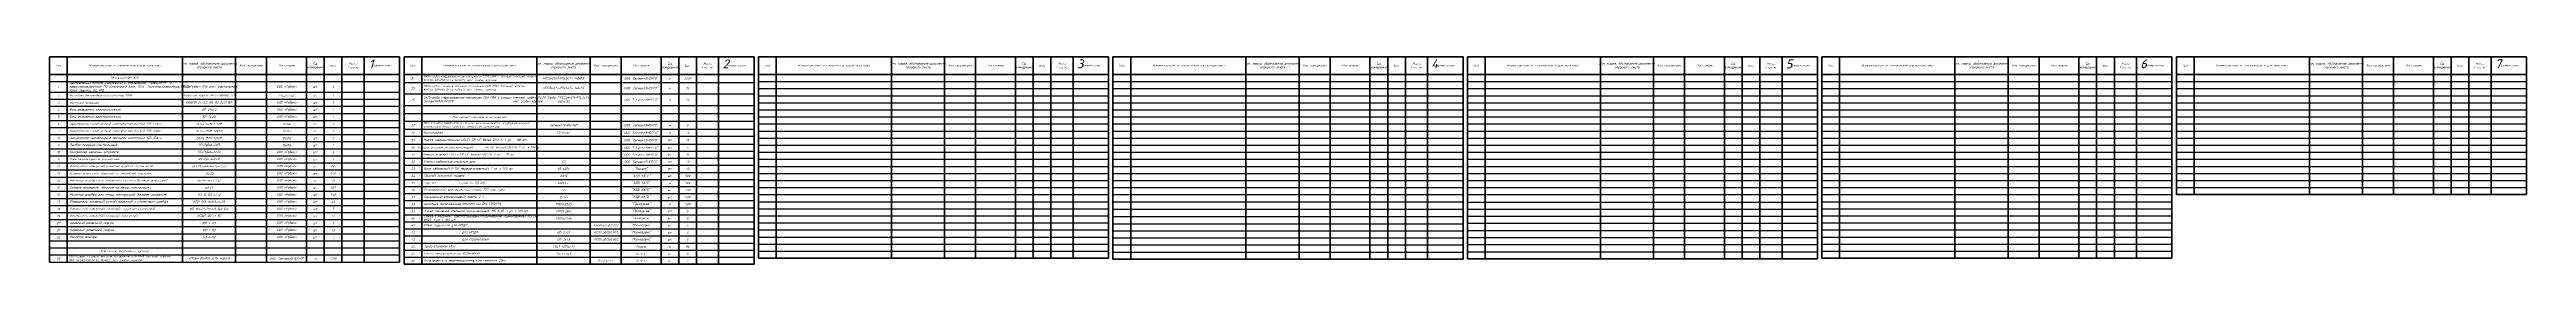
# Model space of a CAD drawing. Header units: millimetres. Extents: x 0 to 2795, y -3 to 232.
import ezdxf

# ---------------------------------------------------------------- set-up
doc = ezdxf.new("R2010")
doc.units = ezdxf.units.MM
doc.layers.get('Defpoints').update_dxf_attribs({"color": 42})
doc.styles.add('ISOCPEUR', font='isocpeui.ttf', dxfattribs={"height": 250})

# ---------------------------------------------------------------- blocks, each defined once
blk = doc.blocks.new('*T1')
at = {"color": 0, "linetype": 'ByBlock', "lineweight": 70, "transparency": 16777216}
for p, q in [((0, 0), (395, 0)), ((0, 0), (0, -232.4)), ((20, 0), (20, -232.4)), ((150, 0), (150, -232.4)), ((210, 0), (210, -232.4)), ((245, 0), (245, -232.4)), ((290, 0), (290, -232.4)), ((310, 0), (310, -232.4)), ((330, 0), (330, -232.4)), ((355, 0), (355, -232.4)), ((395, 0), (395, -232.4)), ((400, 0), (795, 0)), ((400, 0), (400, -234.8)), ((420, 0), (420, -234.8)), ((550, 0), (550, -234.8)), ((610, 0), (610, -234.8)), ((645, 0), (645, -234.8)), ((690, 0), (690, -234.8)), ((710, 0), (710, -234.8)), ((730, 0), (730, -234.8)), ((755, 0), (755, -234.8)), ((795, 0), (795, -234.8)), ((800, 0), (1195, 0)), ((800, 0), (800, -228)), ((820, 0), (820, -228)), ((950, 0), (950, -228)), ((1010, 0), (1010, -228)), ((1045, 0), (1045, -228)), ((1090, 0), (1090, -228)), ((1110, 0), (1110, -228)), ((1130, 0), (1130, -228)), ((1155, 0), (1155, -228)), ((1195, 0), (1195, -228)), ((1200, 0), (1595, 0)), ((1200, 0), (1200, -229)), ((1220, 0), (1220, -229)), ((1350, 0), (1350, -229)), ((1410, 0), (1410, -229)), ((1445, 0), (1445, -229)), ((1490, 0), (1490, -229)), ((1510, 0), (1510, -229)), ((1530, 0), (1530, -229)), ((1555, 0), (1555, -229)), ((1595, 0), (1595, -229)), ((1600, 0), (1995, 0)), ((1600, 0), (1600, -228.6)), ((1620, 0), (1620, -228.6)), ((1750, 0), (1750, -228.6)), ((1810, 0), (1810, -228.6)), ((1845, 0), (1845, -228.6)), ((1890, 0), (1890, -228.6)), ((1910, 0), (1910, -228.6)), ((1930, 0), (1930, -228.6)), ((1955, 0), (1955, -228.6)), ((1995, 0), (1995, -228.6)), ((2000, 0), (2395, 0)), ((2000, 0), (2000, -228)), ((2020, 0), (2020, -228)), ((2150, 0), (2150, -228)), ((2210, 0), (2210, -228)), ((2245, 0), (2245, -228)), ((2290, 0), (2290, -228)), ((2310, 0), (2310, -228)), ((2330, 0), (2330, -228)), ((2355, 0), (2355, -228)), ((2395, 0), (2395, -228)), ((2400, 0), (2795, 0)), ((2400, 0), (2400, -156)), ((2420, 0), (2420, -156)), ((2550, 0), (2550, -156)), ((2610, 0), (2610, -156)), ((2645, 0), (2645, -156)), ((2690, 0), (2690, -156)), ((2710, 0), (2710, -156)), ((2730, 0), (2730, -156)), ((2755, 0), (2755, -156)), ((2795, 0), (2795, -156)), ((0, -20), (395, -20)), ((2400, -156), (2795, -156))]:
    blk.add_line(p, q, dxfattribs=at)
at = {"color": 0, "linetype": 'ByBlock', "lineweight": 25, "transparency": 16777216}
for p, q in [((400, -20), (795, -20)), ((800, -20), (1195, -20)), ((1200, -20), (1595, -20)), ((1600, -20), (1995, -20)), ((2000, -20), (2395, -20)), ((2400, -20), (2795, -20)), ((0, -28), (395, -28)), ((0, -40), (395, -40)), ((0, -48), (395, -48)), ((400, -28.9), (795, -28.9)), ((400, -42), (795, -42)), ((400, -55.1), (795, -55.1)), ((800, -28), (1195, -28)), ((800, -36), (1195, -36)), ((800, -44), (1195, -44)), ((800, -52), (1195, -52)), ((1200, -28), (1595, -28)), ((1200, -36), (1595, -36)), ((1200, -44), (1595, -44)), ((1200, -52), (1595, -52)), ((1600, -28), (1995, -28)), ((1600, -36), (1995, -36)), ((1600, -44), (1995, -44)), ((1600, -52), (1995, -52)), ((2000, -28), (2395, -28)), ((2000, -36), (2395, -36)), ((2000, -44), (2395, -44)), ((2000, -52), (2395, -52)), ((2400, -28), (2795, -28)), ((2400, -36), (2795, -36)), ((2400, -44), (2795, -44)), ((2400, -52), (2795, -52)), ((0, -56), (395, -56)), ((0, -64), (395, -64)), ((0, -72), (395, -72)), ((0, -80), (395, -80)), ((400, -64), (795, -64)), ((400, -72.9), (795, -72.9)), ((400, -81.8), (795, -81.8)), ((800, -60), (1195, -60)), ((800, -68), (1195, -68)), ((800, -76), (1195, -76)), ((1200, -60), (1595, -60)), ((1200, -68), (1595, -68)), ((1200, -76), (1595, -76)), ((1600, -60), (1995, -60)), ((1600, -68), (1995, -68)), ((1600, -76), (1995, -76)), ((2000, -60), (2395, -60)), ((2000, -68), (2395, -68)), ((2000, -76), (2395, -76)), ((2400, -60), (2795, -60)), ((2400, -68), (2795, -68)), ((2400, -76), (2795, -76)), ((0, -88), (395, -88)), ((0, -96), (395, -96)), ((0, -104), (395, -104)), ((400, -89.8), (795, -89.8)), ((400, -98.7), (795, -98.7)), ((400, -106.8), (795, -106.8)), ((800, -84), (1195, -84)), ((800, -92), (1195, -92)), ((800, -100), (1195, -100)), ((800, -108), (1195, -108)), ((1200, -84), (1595, -84)), ((1200, -92), (1595, -92)), ((1200, -100), (1595, -100)), ((1200, -108), (1595, -108)), ((1600, -84), (1995, -84)), ((1600, -92), (1995, -92)), ((1600, -100), (1995, -100)), ((1600, -108), (1995, -108)), ((2000, -84), (2395, -84)), ((2000, -92), (2395, -92)), ((2000, -100), (2395, -100)), ((2000, -108), (2395, -108)), ((2400, -84), (2795, -84)), ((2400, -92), (2795, -92)), ((2400, -100), (2795, -100)), ((2400, -108), (2795, -108)), ((0, -112), (395, -112)), ((0, -120), (395, -120)), ((0, -128), (395, -128)), ((0, -136.2), (395, -136.2)), ((400, -114.8), (795, -114.8)), ((400, -122.8), (795, -122.8)), ((400, -130.8), (795, -130.8)), ((400, -138.8), (795, -138.8)), ((800, -116), (1195, -116)), ((800, -124), (1195, -124)), ((800, -132), (1195, -132)), ((1200, -116), (1595, -116)), ((1200, -124), (1595, -124)), ((1200, -132), (1595, -132)), ((1600, -116), (1995, -116)), ((1600, -124), (1995, -124)), ((1600, -132), (1995, -132)), ((2000, -116), (2395, -116)), ((2000, -124), (2395, -124)), ((2000, -132), (2395, -132)), ((2400, -116), (2795, -116)), ((2400, -124), (2795, -124)), ((2400, -132), (2795, -132)), ((0, -144.2), (395, -144.2)), ((0, -152.2), (395, -152.2)), ((0, -160.2), (395, -160.2)), ((400, -146.8), (795, -146.8)), ((400, -154.8), (795, -154.8)), ((400, -162.8), (795, -162.8)), ((800, -140), (1195, -140)), ((800, -148), (1195, -148)), ((800, -156), (1195, -156)), ((800, -164), (1195, -164)), ((1200, -140), (1595, -140)), ((1200, -148), (1595, -148)), ((1200, -156), (1595, -156)), ((1200, -164), (1595, -164)), ((1600, -140), (1995, -140)), ((1600, -148), (1995, -148)), ((1600, -156), (1995, -156)), ((1600, -164.4), (1995, -164.4)), ((2000, -140), (2395, -140)), ((2000, -148), (2395, -148)), ((2000, -156), (2395, -156)), ((2000, -164), (2395, -164)), ((2400, -140), (2795, -140)), ((2400, -148), (2795, -148)), ((0, -168.2), (395, -168.2)), ((0, -176.2), (395, -176.2)), ((0, -184.2), (395, -184.2)), ((0, -192.2), (395, -192.2)), ((400, -170.8), (795, -170.8)), ((400, -178.8), (795, -178.8)), ((400, -186.8), (795, -186.8)), ((400, -194.8), (795, -194.8)), ((800, -172), (1195, -172)), ((800, -180), (1195, -180)), ((800, -188), (1195, -188)), ((1200, -172.4), (1595, -172.4)), ((1200, -180.8), (1595, -180.8)), ((1200, -189), (1595, -189)), ((1600, -172.4), (1995, -172.4)), ((1600, -180.4), (1995, -180.4)), ((1600, -188.4), (1995, -188.4)), ((2000, -172), (2395, -172)), ((2000, -180), (2395, -180)), ((2000, -188), (2395, -188)), ((0, -200.2), (395, -200.2)), ((0, -208.2), (395, -208.2)), ((0, -216.2), (395, -216.2)), ((400, -202.8), (795, -202.8)), ((400, -210.8), (795, -210.8)), ((400, -218.8), (795, -218.8)), ((800, -196), (1195, -196)), ((800, -204), (1195, -204)), ((800, -212), (1195, -212)), ((800, -220), (1195, -220)), ((1200, -197), (1595, -197)), ((1200, -205), (1595, -205)), ((1200, -213), (1595, -213)), ((1200, -221), (1595, -221)), ((1600, -196.6), (1995, -196.6)), ((1600, -204.6), (1995, -204.6)), ((1600, -212.6), (1995, -212.6)), ((1600, -220.6), (1995, -220.6)), ((2000, -196), (2395, -196)), ((2000, -204), (2395, -204)), ((2000, -212), (2395, -212)), ((2000, -220), (2395, -220)), ((0, -224.3), (395, -224.3)), ((0, -232.4), (395, -232.4)), ((400, -226.8), (795, -226.8)), ((400, -234.8), (795, -234.8)), ((800, -228), (1195, -228)), ((1200, -229), (1595, -229)), ((1600, -228.6), (1995, -228.6)), ((2000, -228), (2395, -228))]:
    blk.add_line(p, q, dxfattribs=at)
at = {"transparency": 16777216, "char_height": 2.5, "style": 'ISOCPEUR'}
for s, insert, width, attachment_point in [('Поз.', (10, -10), 19, 5), ('Центральный прибор индикации и управления "Рубеж-АРМ"  с  предустановленнным ПО (Системный блок, ПУИ,  Монитор,Клавиатура, Мышь, Ключ защиты, ОС, ПО)', (22.5, -34), 125, 4), ('Наименование и техническая характеристика', (85, -10), 125, 5), ('Оборудование АПС', (85, -24), 125, 5), ('Тип, марка, обозначение документа, опросного листа', (180, -10), 59, 5), ('Код продукции', (227.5, -10), 34, 5), ('Поставщик', (267.5, -10), 44, 5), ('Ед. измерения', (300, -10), 19, 5), ('Кол.', (320, -10), 19, 5), ('Масса\\P1 ед. кг', (342.5, -10), 24, 5), ('Примечание', (375, -10), 39, 5), ('Поз.', (410, -10), 19, 5), ('24', (410, -24.5), 19.8, 5), ('ОКЛ-труба гофрированная негорючая D20 ПВХ с зондом (легкая), кабель КПСЭнг(А)-FRLSLTx 1х2х0,5, мет. скобы, крепеж', (422, -24.5), 126, 4), ('Наименование и техническая характеристика', (485, -10), 125, 5), ('Тип, марка, обозначение документа, опросного листа', (580, -10), 59, 5), ('КПCЭнг(А)-FRLSLTx 1х2х0,5', (580, -24.5), 59.8, 5), ('Код продукции', (627.5, -10), 34, 5), ('ООО "СегментЭНЕРГО"', (667.5, -24.5), 44.8, 5), ('Поставщик', (667.5, -10), 44, 5), ('Ед. измерения', (700, -10), 19, 5), ('м', (700, -24.5), 19.8, 5), ('3360', (720, -24.5), 19.8, 5), ('Кол.', (720, -10), 19, 5), ('Масса\\P1 ед. кг', (742.5, -10), 24, 5), ('Примечание', (775, -10), 39, 5), ('Поз.', (810, -10), 19, 5), ('Наименование и техническая характеристика', (885, -10), 125, 5), ('Тип, марка, обозначение документа, опросного листа', (980, -10), 59, 5), ('Код продукции', (1027.5, -10), 34, 5), ('Поставщик', (1067.5, -10), 44, 5), ('Ед. измерения', (1100, -10), 19, 5), ('Кол.', (1120, -10), 19, 5), ('Масса\\P1 ед. кг', (1142.5, -10), 24, 5), ('Примечание', (1175, -10), 39, 5), ('Поз.', (1210, -10), 19, 5), ('Наименование и техническая характеристика', (1285, -10), 125, 5), ('Тип, марка, обозначение документа, опросного листа', (1380, -10), 59, 5), ('Код продукции', (1427.5, -10), 34, 5), ('Поставщик', (1467.5, -10), 44, 5), ('Ед. измерения', (1500, -10), 19, 5), ('Кол.', (1520, -10), 19, 5), ('Масса\\P1 ед. кг', (1542.5, -10), 24, 5), ('Примечание', (1575, -10), 39, 5), ('Поз.', (1610, -10), 19, 5), ('Наименование и техническая характеристика', (1685, -10), 125, 5), ('Тип, марка, обозначение документа, опросного листа', (1780, -10), 59, 5), ('Код продукции', (1827.5, -10), 34, 5), ('Поставщик', (1867.5, -10), 44, 5), ('Ед. измерения', (1900, -10), 19, 5), ('Кол.', (1920, -10), 19, 5), ('Масса\\P1 ед. кг', (1942.5, -10), 24, 5), ('Примечание', (1975, -10), 39, 5), ('Поз.', (2010, -10), 19, 5), ('Наименование и техническая характеристика', (2085, -10), 125, 5), ('Тип, марка, обозначение документа, опросного листа', (2180, -10), 59, 5), ('Код продукции', (2227.5, -10), 34, 5), ('Поставщик', (2267.5, -10), 44, 5), ('Ед. измерения', (2300, -10), 19, 5), ('Кол.', (2320, -10), 19, 5), ('Масса\\P1 ед. кг', (2342.5, -10), 24, 5), ('Примечание', (2375, -10), 39, 5), ('Поз.', (2410, -10), 19, 5), ('Наименование и техническая характеристика', (2485, -10), 125, 5), ('Тип, марка, обозначение документа, опросного листа', (2580, -10), 59, 5), ('Код продукции', (2627.5, -10), 34, 5), ('Поставщик', (2667.5, -10), 44, 5), ('Ед. измерения', (2700, -10), 19, 5), ('Кол.', (2720, -10), 19, 5), ('Масса\\P1 ед. кг', (2742.5, -10), 24, 5), ('Примечание', (2775, -10), 39, 5), ('2', (10, -44), 19.8, 5), ('3', (10, -52), 19.8, 5), ('1', (10, -34), 19.8, 5), ('Источник бесперебойного питания 220В', (22.5, -44), 125, 4), ('Источник питания', (22.5, -52), 125, 4), ('ЦПИУ Рубеж-АРМ исп.1 (настольный) ', (180, -34), 59.8, 5), ('Powercom Raptor RPT-2000AP LCD', (180, -44), 59.8, 5), ('ИВЭПР 24/2,5 RS-R3 2x17 БР', (180, -52), 59.8, 5), ('ООО «Рубеж»', (267.5, -34), 44.8, 5), ('ООО «Рубеж»', (267.5, -52), 44.8, 5), ('"Powercom"', (267.5, -44), 44.8, 5), ('шт.', (300, -34), 19.8, 5), ('шт.', (300, -44), 19.8, 5), ('шт.', (300, -52), 19.8, 5), ('1', (320, -34), 19.8, 5), ('1', (320, -44), 19.8, 5), ('1', (320, -52), 19.8, 5), ('25', (410, -35.5), 19.8, 5), ('26', (410, -48.5), 19.8, 5), ('ОКЛ-труба гладкая жесткая негорючая D20 ПВХ (легкая), кабель КПСЭнг(А)-FRLSLTx 1х2х1,0, мет. скобы, крепеж', (422, -35.5), 126, 4), ('ОКЛ-труба гофрированная негорючая D20 ПВХ с зондом (легкая), кабель СегментЛАН F/UTP Cat5e PVCLSнг(А)-FRLSLTx 2х2х0,52, мет. скобы, крепеж', (422, -48.5), 126, 4), ('FUTP Cat5e PVCLSнг(А)-FRLSLTx 2х2х0,52', (580, -48.5), 59.8, 5), ('КПCЭнг(А)-FRLSLTx 1х2х1,5', (580, -35.5), 59.8, 5), ('ООО "СегментЭНЕРГО"', (667.5, -35.5), 44.8, 5), ('ООО "СегментЭНЕРГО"', (667.5, -48.5), 44.8, 5), ('м', (700, -35.5), 19.8, 5), ('м', (700, -48.5), 19.8, 5), ('30', (720, -35.5), 19.8, 5), ('50', (720, -48.5), 19.8, 5), ('5', (10, -68), 19.8, 5), ('4', (10, -60), 19.8, 5), ('6', (10, -76), 19.8, 5), ('7', (10, -84), 19.8, 5), ('Аккумулятор герметичный свинцово-кислотный 12В 17А*ч', (22.5, -76), 125, 4), ('Аккумулятор герметичный свинцово-кислотный 12В 40А*ч', (22.5, -84), 125, 4), ('Бокс резервного электропитания', (22.5, -60), 125, 4), ('Бокс резервного электропитания', (22.5, -68), 125, 4), ('Delta DTM 1240M', (180, -84), 59.8, 5), ('Delta DTM 1217M', (180, -76), 59.8, 5), ('БР 24х40', (180, -60), 59.8, 5), ('БР 24х12', (180, -68), 59.8, 5), ('ООО «Рубеж»', (267.5, -60), 44, 5), ('ООО «Рубеж»', (267.5, -68), 44, 5), ('Delta', (267.5, -76), 44, 5), ('Delta', (267.5, -84), 44, 5), ('шт.', (300, -60), 19.8, 5), ('шт.', (300, -68), 19.8, 5), ('шт.', (300, -76), 19.8, 5), ('шт.', (300, -84), 19.8, 5), ('2', (320, -76), 19.8, 5), ('2', (320, -84), 19.8, 5), ('1', (320, -60), 19.8, 5), ('1', (320, -68), 19.8, 5), ('27', (410, -77.4), 19.8, 5), ('ОКЛ СегментЛАЙН-МЛ в составе металлического перфорированного кабельного лотка 50х50 и элементов крепления', (422, -77.4), 126, 4), ('Монтажные изделия и материалы', (485, -68.5), 126, 5), ('СегментЛАЙН-МЛ', (580, -77.4), 59.8, 5), ('ООО "СегментЭНЕРГО"', (667.5, -77.4), 44.8, 5), ('м', (700, -77.4), 19.8, 5), ('5', (720, -77.4), 19.8, 5), ('10', (10, -108), 19.8, 5), ('8', (10, -92), 19.8, 5), ('9', (10, -100), 19.8, 5), ('Аккумулятор герметичный свинцово-кислотный 12В 12А*ч', (22.5, -92), 125, 4), ('Прибор приемно-контрольный', (22.5, -100), 125, 4), ('Контроллер адресных устройств', (22.5, -108), 125, 4), ('Delta DTM 1212M', (180, -92), 59.8, 5), ('R3-Рубеж-КАУ2', (180, -108), 59.8, 5), ('R3-Рубеж-20П', (180, -100), 59.8, 5), ('ООО «Рубеж»', (267.5, -108), 44, 5), ('Delta', (267.5, -92), 44, 5), ('Delta', (267.5, -100), 44, 5), ('шт.', (300, -92), 19.8, 5), ('шт.', (300, -100), 19.8, 5), ('шт.', (300, -108), 19.8, 5), ('2', (320, -92), 19.8, 5), ('3', (320, -108), 19.8, 5), ('1', (320, -100), 19.8, 5), ('28', (410, -85.8), 19.8, 5), ('29', (410, -94.3), 19.8, 5), ('30', (410, -102.8), 19.8, 5), ('31', (410, -110.8), 19.8, 5), ('Поворот угловой LSLTx FR НГ белый DN3/4, 1 уп. = 70 шт.', (420.1, -110.8), 129.8, 4), ('Мини-канал', (422, -85.8), 126, 4), ('Муфта соединительная LSLTx FR НГ белая DN3/4, 1 уп. = 100 шт.', (422, -94.3), 126, 4), ('Поворот угловой разворачивающий LSLTx FR НГ белый DN3/4, 1 уп. = 100 шт.', (485, -102.8), 129.8, 5), ('СЭ 62х62', (580, -85.8), 59.8, 5), ('ООО "СегментЭНЕРГО"', (667.5, -85.8), 44.8, 5), ('ООО "СегментЭНЕРГО"', (667.5, -94.3), 44.8, 5), ('ООО "СегментЭНЕРГО"', (667.5, -102.8), 44.8, 5), ('ООО "СегментЭНЕРГО"', (667.5, -110.8), 44.8, 5), ('уп.', (700, -94.3), 19.8, 5), ('уп.', (700, -102.8), 19.8, 5), ('уп.', (700, -110.8), 19.8, 5), ('м', (700, -85.8), 19.8, 5), ('20', (720, -85.8), 19.8, 5), ('15', (720, -94.3), 19.8, 5), ('10', (720, -110.8), 19.8, 5), ('5', (720, -102.8), 19.8, 5), ('14', (10, -140.2), 19.8, 5), ('12', (10, -124), 19.8, 5), ('13', (10, -132.1), 19.8, 5), ('11', (10, -116), 19.8, 5), ('Блок индикации и управления', (22.5, -116), 125, 4), ('Извещатель пожарный дымовой адресно-аналоговый ', (22.5, -124), 125, 4), ('Базовое основание  обычное на подвесной плотолок', (22.5, -132.1), 125, 4), ('Изолятор шлейфа для подвесного потолка (базовое основание)', (22.5, -140.2), 125, 4), ('ИП 212-64-R3 без б/о', (180, -124), 59.8, 5), ('ИЗ-1Б-R3 L2.42', (180, -140.2), 59.8, 5), ('R3-Рубеж-БИУ', (180, -116), 59.8, 5), ('W2.03', (180, -132.1), 59.8, 5), ('ООО «Рубеж»', (267.5, -116), 44, 5), ('ООО «Рубеж»', (267.5, -124), 44, 5), ('ООО «Рубеж»', (267.5, -132.1), 44, 5), ('ООО «Рубеж»', (267.5, -140.2), 44, 5), ('шт.', (300, -116), 19.8, 5), ('шт.', (300, -124), 19.8, 5), ('шт.', (300, -132.1), 19.8, 5), ('шт.', (300, -140.2), 19.8, 5), ('895', (320, -124), 19.8, 5), ('149', (320, -132.1), 19.8, 5), ('30', (320, -140.2), 19.8, 5), ('1', (320, -116), 19.8, 5), ('32', (410, -118.8), 19.8, 5), ('33', (410, -126.8), 19.8, 5), ('34', (410, -134.8), 19.8, 5), ('Стяжки кабельные стальные для ОКЛ СегментЛАЙН', (422, -118.8), 126, 4), ('Блок кабельный У-136 перфорированный, 1 уп. = 100 шт.', (422.5, -126.8), 125, 4), ('Прямой зажимной подвес', (422.5, -134.8), 125, 4), ('07-6236', (580, -126.8), 59.8, 5), ('A299', (580, -134.8), 59.8, 5), ('СЭ', (580, -118.8), 59.8, 5), ('ООО "СегментЭНЕРГО"', (667.5, -118.8), 44.8, 5), ('"АДВ КАПС"', (667.5, -134.8), 44, 5), ('"Rexant"', (667.5, -126.8), 44, 5), ('уп.', (700, -118.8), 19.8, 5), ('уп.', (700, -126.8), 19.8, 5), ('шт.', (700, -134.8), 19.8, 5), ('500', (720, -134.8), 19.8, 5), ('40', (720, -118.8), 19.8, 5), ('10', (720, -126.8), 19.8, 5), ('15', (10, -148.2), 19.8, 5), ('16', (10, -156.2), 19.8, 5), ('17', (10, -164.2), 19.8, 5), ('Базовое основание  обычное на несущ. конструкции', (22.5, -148.2), 125, 4), ('Изолятор шлейфа для несущ. конструкций (базовое основание)', (22.5, -156.2), 125, 4), ('Извещатель пожарный ручной адресный с изолятором шлейфа', (22.5, -164.2), 125, 4), ('ИПР 513-11ИКЗ-А-R3', (180, -164.2), 59.8, 5), ('ИЗ-1Б-R3 L1.42', (180, -156.2), 59.8, 5), ('W1.03', (180, -148.2), 59.8, 5), ('ООО «Рубеж»', (267.5, -148.2), 44.8, 5), ('ООО «Рубеж»', (267.5, -156.2), 44.8, 5), ('ООО «Рубеж»', (267.5, -164.2), 44.8, 5), ('шт.', (300, -148.2), 19.8, 5), ('шт.', (300, -156.2), 19.8, 5), ('шт.', (300, -164.2), 19.8, 5), ('583', (320, -148.2), 19.8, 5), ('140', (320, -156.2), 19.8, 5), ('48', (320, -164.2), 19.8, 5), ('35', (410, -142.8), 19.8, 5), ('36', (410, -150.8), 19.8, 5), ('37', (410, -158.8), 19.8, 5), ('38', (410, -166.8), 19.8, 5), ('Регулируемый вертикальный зажим Z22 для троса', (422.5, -150.8), 125, 4), ('Одинарный алюминиевый зажим Z-1', (422.5, -158.8), 125, 4), ('Шпилька оцинкованная М6х1000 мм DIN 975/976', (422.5, -166.8), 125, 4), ('Трос из нержавеющей стали от 0,8 мм', (422.5, -142.8), 125, 4), ('PRO8.2385', (580, -166.8), 59.8, 5), ('WRSS-2', (580, -142.8), 59.8, 5), ('Z-1/1', (580, -158.8), 59.8, 5), ('Z22', (580, -150.8), 59.8, 5), ('"АДВ КАПС"', (667.5, -142.8), 44, 5), ('"АДВ КАПС"', (667.5, -150.8), 44, 5), ('"АДВ КАПС"', (667.5, -158.8), 44, 5), ('"Промрукав"', (667.5, -166.8), 44, 5), ('шт.', (700, -150.8), 19.8, 5), ('шт.', (700, -158.8), 19.8, 5), ('м', (700, -142.8), 19.8, 5), ('м', (700, -166.8), 19.8, 5), ('500', (720, -142.8), 19.8, 5), ('500', (720, -150.8), 19.8, 5), ('500', (720, -158.8), 19.8, 5), ('500', (720, -166.8), 19.8, 5), ('20', (10, -188.2), 19.8, 5), ('21', (10, -196.2), 19.8, 5), ('18', (10, -172.2), 19.8, 5), ('19', (10, -180.2), 19.8, 5), ('Адресный релейный модуль\xa0', (22.5, -188.2), 125, 4), ('Адресный релейный модуль\xa0', (22.5, -196.2), 125, 4), ('Извещатель пожарный тепловой  адресно-аналоговый', (22.5, -172.2), 125, 4), ('Извещатель пожарный дымовой линейный', (22.5, -180.2), 125, 4), ('ИП 101-29-PR-R3 без б/о', (180, -172.2), 59.8, 5), ('ИПДЛ-264/1-R3', (180, -180.2), 59.8, 5), ('РМ-4-R3', (180, -188.2), 59.8, 5), ('РМ-1-R3', (180, -196.2), 59.8, 5), ('ООО «Рубеж»', (267.5, -172.2), 44.8, 5), ('ООО «Рубеж»', (267.5, -180.2), 44.8, 5), ('ООО «Рубеж»', (267.5, -188.2), 44.8, 5), ('ООО «Рубеж»', (267.5, -196.2), 44.8, 5), ('шт.', (300, -172.2), 19.8, 5), ('шт.', (300, -180.2), 19.8, 5), ('шт.', (300, -188.2), 19.8, 5), ('шт.', (300, -196.2), 19.8, 5), ('43', (320, -196.2), 19.8, 5), ('12', (320, -180.2), 19.8, 5), ('7', (320, -172.2), 19.8, 5), ('1', (320, -188.2), 19.8, 5), ('39', (410, -174.8), 19.8, 5), ('40', (410, -182.8), 19.8, 5), ('41', (410, -190.8), 19.8, 5), ('Анкер забивной стальной оцинкованный, М6 8х25, 1 уп. = 100 шт.', (422.5, -174.8), 125, 4), ('Гайка с насечкой, препятствующей откручиванию, оцинкованная М6 DIN 6923, 1 уп. = 100 шт.', (422.5, -182.8), 125, 4), ('Кожух защитный для ИПДЛ', (422.5, -190.8), 125, 4), ('PRO8.2366', (580, -182.8), 59.8, 5), ('PRO8.2341', (580, -174.8), 59.8, 5), ('АТПН.425921.002', (627.5, -190.8), 34.8, 5), ('"Полисервис"', (667.5, -190.8), 44, 5), ('"Промрукав"', (667.5, -174.8), 44, 5), ('"Промрукав"', (667.5, -182.8), 44, 5), ('уп.', (700, -174.8), 19.8, 5), ('уп.', (700, -182.8), 19.8, 5), ('шт.', (700, -190.8), 19.8, 5), ('10', (720, -182.8), 19.8, 5), ('5', (720, -174.8), 19.8, 5), ('6', (720, -190.8), 19.8, 5), ('22', (10, -204.2), 19.8, 5), ('Изолятор шлейфа', (22.5, -204.2), 125, 4), ('Кабельные изделия и провода', (85, -220.2), 125, 5), ('ИЗ-1-R3', (180, -204.2), 59.8, 5), ('ООО «Рубеж»', (267.5, -204.2), 44.8, 5), ('шт.', (300, -204.2), 19.8, 5), ('2', (320, -204.2), 19.8, 5), ('44', (410, -214.8), 19.8, 5), ('42', (410, -198.8), 19.8, 5), ('43', (410, -206.8), 19.8, 5), ('45', (410, -222.8), 19.8, 5), ('Кронштейн поворотный для ИПДЛ', (422.5, -198.8), 125, 4), ('Кронштейн поворотный для отражателей', (422.5, -206.8), 125, 4), ('Плита минераловатная 1000х600х50', (422.5, -222.8), 125, 4), ('Труба стальная ∅32', (422.5, -214.8), 125, 4), ('ГОСТ 10704-91', (580, -214.8), 59.8, 5), ('110 кг/м3', (580, -222.8), 59.8, 5), ('КП-3448', (580, -206.8), 59.8, 5), ('КП-3467', (580, -198.8), 59.8, 5), ('АТПН.301561.007', (627.5, -198.8), 34.8, 5), ('АТПН.301561.006', (627.5, -206.8), 34.8, 5), ('"Полисервис"', (667.5, -198.8), 44, 5), ('"Полисервис"', (667.5, -206.8), 44, 5), ('Огнеза', (667.5, -222.8), 44, 5), ('Россия', (667.5, -214.8), 44, 5), ('шт.', (700, -198.8), 19.8, 5), ('шт.', (700, -206.8), 19.8, 5), ('шт.', (700, -222.8), 19.8, 5), ('м', (700, -214.8), 19.8, 5), ('50', (720, -214.8), 19.8, 5), ('6', (720, -198.8), 19.8, 5), ('6', (720, -206.8), 19.8, 5), ('6', (720, -222.8), 19.8, 5), ('23', (10, -228.3), 19.8, 5), ('ОКЛ-труба гладкая жесткая негорючая D20 ПВХ (легкая), кабель КПСЭнг(А)-FRLSLTx 1х2х0,5, мет. скобы, крепеж', (22, -228.3), 126, 4), ('КПCЭнг(А)-FRLSLTx 1х2х0,5', (180, -228.3), 59.8, 5), ('ООО "СегментЭНЕРГО"', (267.5, -228.3), 44, 5), ('м', (300, -228.3), 19.8, 5), ('4310', (320, -228.3), 19.8, 5), ('46', (410, -230.8), 19.8, 5), ('Огнезащитный терморасширяющийся герметик 20кг', (422.5, -230.8), 125, 4), ('Огнеза-ГТ', (627.5, -230.8), 34.8, 5), ('Огнеза', (667.5, -230.8), 44, 5), ('шт.', (700, -230.8), 19.8, 5), ('2', (720, -230.8), 19.8, 5)]:
    blk.add_mtext(s, dxfattribs=dict(at, insert=insert, width=width, attachment_point=attachment_point))
blk = doc.blocks.new('*T70')
at = {"color": 0, "linetype": 'ByBlock', "lineweight": 70, "transparency": 16777216}
for p, q in [((0, 0), (395, 0)), ((0, 0), (0, -234.8)), ((20, 0), (20, -234.8)), ((150, 0), (150, -234.8)), ((210, 0), (210, -234.8)), ((245, 0), (245, -234.8)), ((290, 0), (290, -234.8)), ((310, 0), (310, -234.8)), ((330, 0), (330, -234.8)), ((355, 0), (355, -234.8)), ((395, 0), (395, -234.8)), ((0, -20), (395, -20)), ((0, -234.8), (395, -234.8))]:
    blk.add_line(p, q, dxfattribs=at)
at = {"color": 0, "linetype": 'ByBlock', "lineweight": 25, "transparency": 16777216}
for p, q in [((0, -28.9), (395, -28.9)), ((0, -42), (395, -42)), ((0, -55.1), (395, -55.1)), ((0, -64), (395, -64)), ((0, -72.9), (395, -72.9)), ((0, -81.8), (395, -81.8)), ((0, -89.8), (395, -89.8)), ((0, -98.7), (395, -98.7)), ((0, -106.8), (395, -106.8)), ((0, -114.8), (395, -114.8)), ((0, -122.8), (395, -122.8)), ((0, -130.8), (395, -130.8)), ((0, -138.8), (395, -138.8)), ((0, -146.8), (395, -146.8)), ((0, -154.8), (395, -154.8)), ((0, -162.8), (395, -162.8)), ((0, -170.8), (395, -170.8)), ((0, -178.8), (395, -178.8)), ((0, -186.8), (395, -186.8)), ((0, -194.8), (395, -194.8)), ((0, -202.8), (395, -202.8)), ((0, -210.8), (395, -210.8)), ((0, -218.8), (395, -218.8)), ((0, -226.8), (395, -226.8))]:
    blk.add_line(p, q, dxfattribs=at)
at = {"transparency": 16777216, "char_height": 2.5, "style": 'ISOCPEUR'}
for s, insert, width, attachment_point in [('Поз.', (10, -10), 19, 5), ('24', (10, -24.5), 19.8, 5), ('ОКЛ-труба гофрированная негорючая D20 ПВХ с зондом (легкая), кабель КПСЭнг(А)-FRLSLTx 1х2х0,5, мет. скобы, крепеж', (22, -24.5), 126, 4), ('Наименование и техническая характеристика', (85, -10), 125, 5), ('Тип, марка, обозначение документа, опросного листа', (180, -10), 59, 5), ('КПCЭнг(А)-FRLSLTx 1х2х0,5', (180, -24.5), 59.8, 5), ('Код продукции', (227.5, -10), 34, 5), ('ООО "СегментЭНЕРГО"', (267.5, -24.5), 44.8, 5), ('Поставщик', (267.5, -10), 44, 5), ('Ед. измерения', (300, -10), 19, 5), ('м', (300, -24.5), 19.8, 5), ('3360', (320, -24.5), 19.8, 5), ('Кол.', (320, -10), 19, 5), ('Масса\\P1 ед. кг', (342.5, -10), 24, 5), ('Примечание', (375, -10), 39, 5), ('25', (10, -35.5), 19.8, 5), ('26', (10, -48.5), 19.8, 5), ('ОКЛ-труба гладкая жесткая негорючая D20 ПВХ (легкая), кабель КПСЭнг(А)-FRLSLTx 1х2х1,0, мет. скобы, крепеж', (22, -35.5), 126, 4), ('ОКЛ-труба гофрированная негорючая D20 ПВХ с зондом (легкая), кабель СегментЛАН F/UTP Cat5e PVCLSнг(А)-FRLSLTx 2х2х0,52, мет. скобы, крепеж', (22, -48.5), 126, 4), ('FUTP Cat5e PVCLSнг(А)-FRLSLTx 2х2х0,52', (180, -48.5), 59.8, 5), ('КПCЭнг(А)-FRLSLTx 1х2х1,5', (180, -35.5), 59.8, 5), ('ООО "СегментЭНЕРГО"', (267.5, -35.5), 44.8, 5), ('ООО "СегментЭНЕРГО"', (267.5, -48.5), 44.8, 5), ('м', (300, -35.5), 19.8, 5), ('м', (300, -48.5), 19.8, 5), ('30', (320, -35.5), 19.8, 5), ('50', (320, -48.5), 19.8, 5), ('27', (10, -77.4), 19.8, 5), ('ОКЛ СегментЛАЙН-МЛ в составе металлического перфорированного кабельного лотка 50х50 и элементов крепления', (22, -77.4), 126, 4), ('Монтажные изделия и материалы', (85, -68.5), 126, 5), ('СегментЛАЙН-МЛ', (180, -77.4), 59.8, 5), ('ООО "СегментЭНЕРГО"', (267.5, -77.4), 44.8, 5), ('м', (300, -77.4), 19.8, 5), ('5', (320, -77.4), 19.8, 5), ('28', (10, -85.8), 19.8, 5), ('29', (10, -94.3), 19.8, 5), ('30', (10, -102.8), 19.8, 5), ('31', (10, -110.8), 19.8, 5), ('Поворот угловой LSLTx FR НГ белый DN3/4, 1 уп. = 70 шт.', (20.1, -110.8), 129.8, 4), ('Мини-канал', (22, -85.8), 126, 4), ('Муфта соединительная LSLTx FR НГ белая DN3/4, 1 уп. = 100 шт.', (22, -94.3), 126, 4), ('Поворот угловой разворачивающий LSLTx FR НГ белый DN3/4, 1 уп. = 100 шт.', (85, -102.8), 129.8, 5), ('СЭ 62х62', (180, -85.8), 59.8, 5), ('ООО "СегментЭНЕРГО"', (267.5, -85.8), 44.8, 5), ('ООО "СегментЭНЕРГО"', (267.5, -94.3), 44.8, 5), ('ООО "СегментЭНЕРГО"', (267.5, -102.8), 44.8, 5), ('ООО "СегментЭНЕРГО"', (267.5, -110.8), 44.8, 5), ('уп.', (300, -94.3), 19.8, 5), ('уп.', (300, -102.8), 19.8, 5), ('уп.', (300, -110.8), 19.8, 5), ('м', (300, -85.8), 19.8, 5), ('20', (320, -85.8), 19.8, 5), ('15', (320, -94.3), 19.8, 5), ('10', (320, -110.8), 19.8, 5), ('5', (320, -102.8), 19.8, 5), ('32', (10, -118.8), 19.8, 5), ('33', (10, -126.8), 19.8, 5), ('34', (10, -134.8), 19.8, 5), ('Стяжки кабельные стальные для ОКЛ СегментЛАЙН', (22, -118.8), 126, 4), ('Блок кабельный У-136 перфорированный, 1 уп. = 100 шт.', (22.5, -126.8), 125, 4), ('Прямой зажимной подвес', (22.5, -134.8), 125, 4), ('07-6236', (180, -126.8), 59.8, 5), ('A299', (180, -134.8), 59.8, 5), ('СЭ', (180, -118.8), 59.8, 5), ('ООО "СегментЭНЕРГО"', (267.5, -118.8), 44.8, 5), ('"АДВ КАПС"', (267.5, -134.8), 44, 5), ('"Rexant"', (267.5, -126.8), 44, 5), ('уп.', (300, -118.8), 19.8, 5), ('уп.', (300, -126.8), 19.8, 5), ('шт.', (300, -134.8), 19.8, 5), ('500', (320, -134.8), 19.8, 5), ('40', (320, -118.8), 19.8, 5), ('10', (320, -126.8), 19.8, 5), ('35', (10, -142.8), 19.8, 5), ('36', (10, -150.8), 19.8, 5), ('37', (10, -158.8), 19.8, 5), ('38', (10, -166.8), 19.8, 5), ('Регулируемый вертикальный зажим Z22 для троса', (22.5, -150.8), 125, 4), ('Одинарный алюминиевый зажим Z-1', (22.5, -158.8), 125, 4), ('Шпилька оцинкованная М6х1000 мм DIN 975/976', (22.5, -166.8), 125, 4), ('Трос из нержавеющей стали от 0,8 мм', (22.5, -142.8), 125, 4), ('PRO8.2385', (180, -166.8), 59.8, 5), ('WRSS-2', (180, -142.8), 59.8, 5), ('Z-1/1', (180, -158.8), 59.8, 5), ('Z22', (180, -150.8), 59.8, 5), ('"АДВ КАПС"', (267.5, -142.8), 44, 5), ('"АДВ КАПС"', (267.5, -150.8), 44, 5), ('"АДВ КАПС"', (267.5, -158.8), 44, 5), ('"Промрукав"', (267.5, -166.8), 44, 5), ('шт.', (300, -150.8), 19.8, 5), ('шт.', (300, -158.8), 19.8, 5), ('м', (300, -142.8), 19.8, 5), ('м', (300, -166.8), 19.8, 5), ('500', (320, -142.8), 19.8, 5), ('500', (320, -150.8), 19.8, 5), ('500', (320, -158.8), 19.8, 5), ('500', (320, -166.8), 19.8, 5), ('39', (10, -174.8), 19.8, 5), ('40', (10, -182.8), 19.8, 5), ('41', (10, -190.8), 19.8, 5), ('Анкер забивной стальной оцинкованный, М6 8х25, 1 уп. = 100 шт.', (22.5, -174.8), 125, 4), ('Гайка с насечкой, препятствующей откручиванию, оцинкованная М6 DIN 6923, 1 уп. = 100 шт.', (22.5, -182.8), 125, 4), ('Кожух защитный для ИПДЛ', (22.5, -190.8), 125, 4), ('PRO8.2366', (180, -182.8), 59.8, 5), ('PRO8.2341', (180, -174.8), 59.8, 5), ('АТПН.425921.002', (227.5, -190.8), 34.8, 5), ('"Полисервис"', (267.5, -190.8), 44, 5), ('"Промрукав"', (267.5, -174.8), 44, 5), ('"Промрукав"', (267.5, -182.8), 44, 5), ('уп.', (300, -174.8), 19.8, 5), ('уп.', (300, -182.8), 19.8, 5), ('шт.', (300, -190.8), 19.8, 5), ('10', (320, -182.8), 19.8, 5), ('5', (320, -174.8), 19.8, 5), ('6', (320, -190.8), 19.8, 5), ('44', (10, -214.8), 19.8, 5), ('42', (10, -198.8), 19.8, 5), ('43', (10, -206.8), 19.8, 5), ('45', (10, -222.8), 19.8, 5), ('Кронштейн поворотный для ИПДЛ', (22.5, -198.8), 125, 4), ('Кронштейн поворотный для отражателей', (22.5, -206.8), 125, 4), ('Плита минераловатная 1000х600х50', (22.5, -222.8), 125, 4), ('Труба стальная ∅32', (22.5, -214.8), 125, 4), ('ГОСТ 10704-91', (180, -214.8), 59.8, 5), ('110 кг/м3', (180, -222.8), 59.8, 5), ('КП-3448', (180, -206.8), 59.8, 5), ('КП-3467', (180, -198.8), 59.8, 5), ('АТПН.301561.007', (227.5, -198.8), 34.8, 5), ('АТПН.301561.006', (227.5, -206.8), 34.8, 5), ('"Полисервис"', (267.5, -198.8), 44, 5), ('"Полисервис"', (267.5, -206.8), 44, 5), ('Огнеза', (267.5, -222.8), 44, 5), ('Россия', (267.5, -214.8), 44, 5), ('шт.', (300, -198.8), 19.8, 5), ('шт.', (300, -206.8), 19.8, 5), ('шт.', (300, -222.8), 19.8, 5), ('м', (300, -214.8), 19.8, 5), ('50', (320, -214.8), 19.8, 5), ('6', (320, -198.8), 19.8, 5), ('6', (320, -206.8), 19.8, 5), ('6', (320, -222.8), 19.8, 5), ('46', (10, -230.8), 19.8, 5), ('Огнезащитный терморасширяющийся герметик 20кг', (22.5, -230.8), 125, 4), ('Огнеза-ГТ', (227.5, -230.8), 34.8, 5), ('Огнеза', (267.5, -230.8), 44, 5), ('шт.', (300, -230.8), 19.8, 5), ('2', (320, -230.8), 19.8, 5)]:
    blk.add_mtext(s, dxfattribs=dict(at, insert=insert, width=width, attachment_point=attachment_point))
blk = doc.blocks.new('*T71')
at = {"color": 0, "linetype": 'ByBlock', "lineweight": 70, "transparency": 16777216}
for p, q in [((0, 0), (395, 0)), ((0, 0), (0, -228)), ((20, 0), (20, -228)), ((150, 0), (150, -228)), ((210, 0), (210, -228)), ((245, 0), (245, -228)), ((290, 0), (290, -228)), ((310, 0), (310, -228)), ((330, 0), (330, -228)), ((355, 0), (355, -228)), ((395, 0), (395, -228)), ((0, -20), (395, -20)), ((0, -228), (395, -228))]:
    blk.add_line(p, q, dxfattribs=at)
at = {"color": 0, "linetype": 'ByBlock', "lineweight": 25, "transparency": 16777216}
for p, q in [((0, -28), (395, -28)), ((0, -36), (395, -36)), ((0, -44), (395, -44)), ((0, -52), (395, -52)), ((0, -60), (395, -60)), ((0, -68), (395, -68)), ((0, -76), (395, -76)), ((0, -84), (395, -84)), ((0, -92), (395, -92)), ((0, -100), (395, -100)), ((0, -108), (395, -108)), ((0, -116), (395, -116)), ((0, -124), (395, -124)), ((0, -132), (395, -132)), ((0, -140), (395, -140)), ((0, -148), (395, -148)), ((0, -156), (395, -156)), ((0, -164), (395, -164)), ((0, -172), (395, -172)), ((0, -180), (395, -180)), ((0, -188), (395, -188)), ((0, -196), (395, -196)), ((0, -204), (395, -204)), ((0, -212), (395, -212)), ((0, -220), (395, -220))]:
    blk.add_line(p, q, dxfattribs=at)
at = {"transparency": 16777216, "char_height": 2.5, "attachment_point": 5, "style": 'ISOCPEUR'}
for s, insert, width in [('Поз.', (10, -10), 19), ('Наименование и техническая характеристика', (85, -10), 125), ('Тип, марка, обозначение документа, опросного листа', (180, -10), 59), ('Код продукции', (227.5, -10), 34), ('Поставщик', (267.5, -10), 44), ('Ед. измерения', (300, -10), 19), ('Кол.', (320, -10), 19), ('Масса\\P1 ед. кг', (342.5, -10), 24), ('Примечание', (375, -10), 39)]:
    blk.add_mtext(s, dxfattribs=dict(at, insert=insert, width=width))
blk = doc.blocks.new('*T72')
at = {"color": 0, "linetype": 'ByBlock', "lineweight": 70, "transparency": 16777216}
for p, q in [((0, 0), (395, 0)), ((0, 0), (0, -229)), ((20, 0), (20, -229)), ((150, 0), (150, -229)), ((210, 0), (210, -229)), ((245, 0), (245, -229)), ((290, 0), (290, -229)), ((310, 0), (310, -229)), ((330, 0), (330, -229)), ((355, 0), (355, -229)), ((395, 0), (395, -229)), ((0, -20), (395, -20)), ((0, -229), (395, -229))]:
    blk.add_line(p, q, dxfattribs=at)
at = {"color": 0, "linetype": 'ByBlock', "lineweight": 25, "transparency": 16777216}
for p, q in [((0, -28), (395, -28)), ((0, -36), (395, -36)), ((0, -44), (395, -44)), ((0, -52), (395, -52)), ((0, -60), (395, -60)), ((0, -68), (395, -68)), ((0, -76), (395, -76)), ((0, -84), (395, -84)), ((0, -92), (395, -92)), ((0, -100), (395, -100)), ((0, -108), (395, -108)), ((0, -116), (395, -116)), ((0, -124), (395, -124)), ((0, -132), (395, -132)), ((0, -140), (395, -140)), ((0, -148), (395, -148)), ((0, -156), (395, -156)), ((0, -164), (395, -164)), ((0, -172.4), (395, -172.4)), ((0, -180.8), (395, -180.8)), ((0, -189), (395, -189)), ((0, -197), (395, -197)), ((0, -205), (395, -205)), ((0, -213), (395, -213)), ((0, -221), (395, -221))]:
    blk.add_line(p, q, dxfattribs=at)
at = {"transparency": 16777216, "char_height": 2.5, "attachment_point": 5, "style": 'ISOCPEUR'}
for s, insert, width in [('Поз.', (10, -10), 19), ('Наименование и техническая характеристика', (85, -10), 125), ('Тип, марка, обозначение документа, опросного листа', (180, -10), 59), ('Код продукции', (227.5, -10), 34), ('Поставщик', (267.5, -10), 44), ('Ед. измерения', (300, -10), 19), ('Кол.', (320, -10), 19), ('Масса\\P1 ед. кг', (342.5, -10), 24), ('Примечание', (375, -10), 39)]:
    blk.add_mtext(s, dxfattribs=dict(at, insert=insert, width=width))
blk = doc.blocks.new('*T73')
at = {"color": 0, "linetype": 'ByBlock', "lineweight": 70, "transparency": 16777216}
for p, q in [((0, 0), (395, 0)), ((0, 0), (0, -228.6)), ((20, 0), (20, -228.6)), ((150, 0), (150, -228.6)), ((210, 0), (210, -228.6)), ((245, 0), (245, -228.6)), ((290, 0), (290, -228.6)), ((310, 0), (310, -228.6)), ((330, 0), (330, -228.6)), ((355, 0), (355, -228.6)), ((395, 0), (395, -228.6)), ((0, -20), (395, -20)), ((0, -228.6), (395, -228.6))]:
    blk.add_line(p, q, dxfattribs=at)
at = {"color": 0, "linetype": 'ByBlock', "lineweight": 25, "transparency": 16777216}
for p, q in [((0, -28), (395, -28)), ((0, -36), (395, -36)), ((0, -44), (395, -44)), ((0, -52), (395, -52)), ((0, -60), (395, -60)), ((0, -68), (395, -68)), ((0, -76), (395, -76)), ((0, -84), (395, -84)), ((0, -92), (395, -92)), ((0, -100), (395, -100)), ((0, -108), (395, -108)), ((0, -116), (395, -116)), ((0, -124), (395, -124)), ((0, -132), (395, -132)), ((0, -140), (395, -140)), ((0, -148), (395, -148)), ((0, -156), (395, -156)), ((0, -164.4), (395, -164.4)), ((0, -172.4), (395, -172.4)), ((0, -180.4), (395, -180.4)), ((0, -188.4), (395, -188.4)), ((0, -196.6), (395, -196.6)), ((0, -204.6), (395, -204.6)), ((0, -212.6), (395, -212.6)), ((0, -220.6), (395, -220.6))]:
    blk.add_line(p, q, dxfattribs=at)
at = {"transparency": 16777216, "char_height": 2.5, "attachment_point": 5, "style": 'ISOCPEUR'}
for s, insert, width in [('Поз.', (10, -10), 19), ('Наименование и техническая характеристика', (85, -10), 125), ('Тип, марка, обозначение документа, опросного листа', (180, -10), 59), ('Код продукции', (227.5, -10), 34), ('Поставщик', (267.5, -10), 44), ('Ед. измерения', (300, -10), 19), ('Кол.', (320, -10), 19), ('Масса\\P1 ед. кг', (342.5, -10), 24), ('Примечание', (375, -10), 39)]:
    blk.add_mtext(s, dxfattribs=dict(at, insert=insert, width=width))
blk = doc.blocks.new('*T74')
at = {"color": 0, "linetype": 'ByBlock', "lineweight": 70, "transparency": 16777216}
for p, q in [((0, 0), (395, 0)), ((0, 0), (0, -228)), ((20, 0), (20, -228)), ((150, 0), (150, -228)), ((210, 0), (210, -228)), ((245, 0), (245, -228)), ((290, 0), (290, -228)), ((310, 0), (310, -228)), ((330, 0), (330, -228)), ((355, 0), (355, -228)), ((395, 0), (395, -228)), ((0, -20), (395, -20)), ((0, -228), (395, -228))]:
    blk.add_line(p, q, dxfattribs=at)
at = {"color": 0, "linetype": 'ByBlock', "lineweight": 25, "transparency": 16777216}
for p, q in [((0, -28), (395, -28)), ((0, -36), (395, -36)), ((0, -44), (395, -44)), ((0, -52), (395, -52)), ((0, -60), (395, -60)), ((0, -68), (395, -68)), ((0, -76), (395, -76)), ((0, -84), (395, -84)), ((0, -92), (395, -92)), ((0, -100), (395, -100)), ((0, -108), (395, -108)), ((0, -116), (395, -116)), ((0, -124), (395, -124)), ((0, -132), (395, -132)), ((0, -140), (395, -140)), ((0, -148), (395, -148)), ((0, -156), (395, -156)), ((0, -164), (395, -164)), ((0, -172), (395, -172)), ((0, -180), (395, -180)), ((0, -188), (395, -188)), ((0, -196), (395, -196)), ((0, -204), (395, -204)), ((0, -212), (395, -212)), ((0, -220), (395, -220))]:
    blk.add_line(p, q, dxfattribs=at)
at = {"transparency": 16777216, "char_height": 2.5, "attachment_point": 5, "style": 'ISOCPEUR'}
for s, insert, width in [('Поз.', (10, -10), 19), ('Наименование и техническая характеристика', (85, -10), 125), ('Тип, марка, обозначение документа, опросного листа', (180, -10), 59), ('Код продукции', (227.5, -10), 34), ('Поставщик', (267.5, -10), 44), ('Ед. измерения', (300, -10), 19), ('Кол.', (320, -10), 19), ('Масса\\P1 ед. кг', (342.5, -10), 24), ('Примечание', (375, -10), 39)]:
    blk.add_mtext(s, dxfattribs=dict(at, insert=insert, width=width))
blk = doc.blocks.new('*T75')
at = {"color": 0, "linetype": 'ByBlock', "lineweight": 70, "transparency": 16777216}
for p, q in [((0, 0), (395, 0)), ((0, 0), (0, -156)), ((20, 0), (20, -156)), ((150, 0), (150, -156)), ((210, 0), (210, -156)), ((245, 0), (245, -156)), ((290, 0), (290, -156)), ((310, 0), (310, -156)), ((330, 0), (330, -156)), ((355, 0), (355, -156)), ((395, 0), (395, -156)), ((0, -20), (395, -20)), ((0, -156), (395, -156))]:
    blk.add_line(p, q, dxfattribs=at)
at = {"color": 0, "linetype": 'ByBlock', "lineweight": 25, "transparency": 16777216}
for p, q in [((0, -28), (395, -28)), ((0, -36), (395, -36)), ((0, -44), (395, -44)), ((0, -52), (395, -52)), ((0, -60), (395, -60)), ((0, -68), (395, -68)), ((0, -76), (395, -76)), ((0, -84), (395, -84)), ((0, -92), (395, -92)), ((0, -100), (395, -100)), ((0, -108), (395, -108)), ((0, -116), (395, -116)), ((0, -124), (395, -124)), ((0, -132), (395, -132)), ((0, -140), (395, -140)), ((0, -148), (395, -148))]:
    blk.add_line(p, q, dxfattribs=at)
at = {"transparency": 16777216, "char_height": 2.5, "attachment_point": 5, "style": 'ISOCPEUR'}
for s, insert, width in [('Поз.', (10, -10), 19), ('Наименование и техническая характеристика', (85, -10), 125), ('Тип, марка, обозначение документа, опросного листа', (180, -10), 59), ('Код продукции', (227.5, -10), 34), ('Поставщик', (267.5, -10), 44), ('Ед. измерения', (300, -10), 19), ('Кол.', (320, -10), 19), ('Масса\\P1 ед. кг', (342.5, -10), 24), ('Примечание', (375, -10), 39)]:
    blk.add_mtext(s, dxfattribs=dict(at, insert=insert, width=width))

msp = doc.modelspace()

# ---------------------------------------------------------------- block references
for name, p in [('*T1', (0, 232)), ('*T70', (400, 232)), ('*T71', (800, 232)), ('*T72', (1200, 232)), ('*T73', (1600, 232)), ('*T74', (2000, 232)), ('*T75', (2400, 232))]:
    msp.add_blockref(name, p)

# ---------------------------------------------------------------- texts
at = {"layer": 'Defpoints', "char_height": 10, "width": 16, "attachment_point": 5, "style": 'ISOCPEUR'}
for s, insert in [('1', (363, 224)), ('2', (763, 224)), ('3', (1163, 224)), ('4', (1563, 224)), ('5', (1963, 224)), ('6', (2363, 224)), ('7', (2763, 224))]:
    msp.add_mtext(s, dxfattribs=dict(at, insert=insert))

doc.saveas('drawing.dxf')
